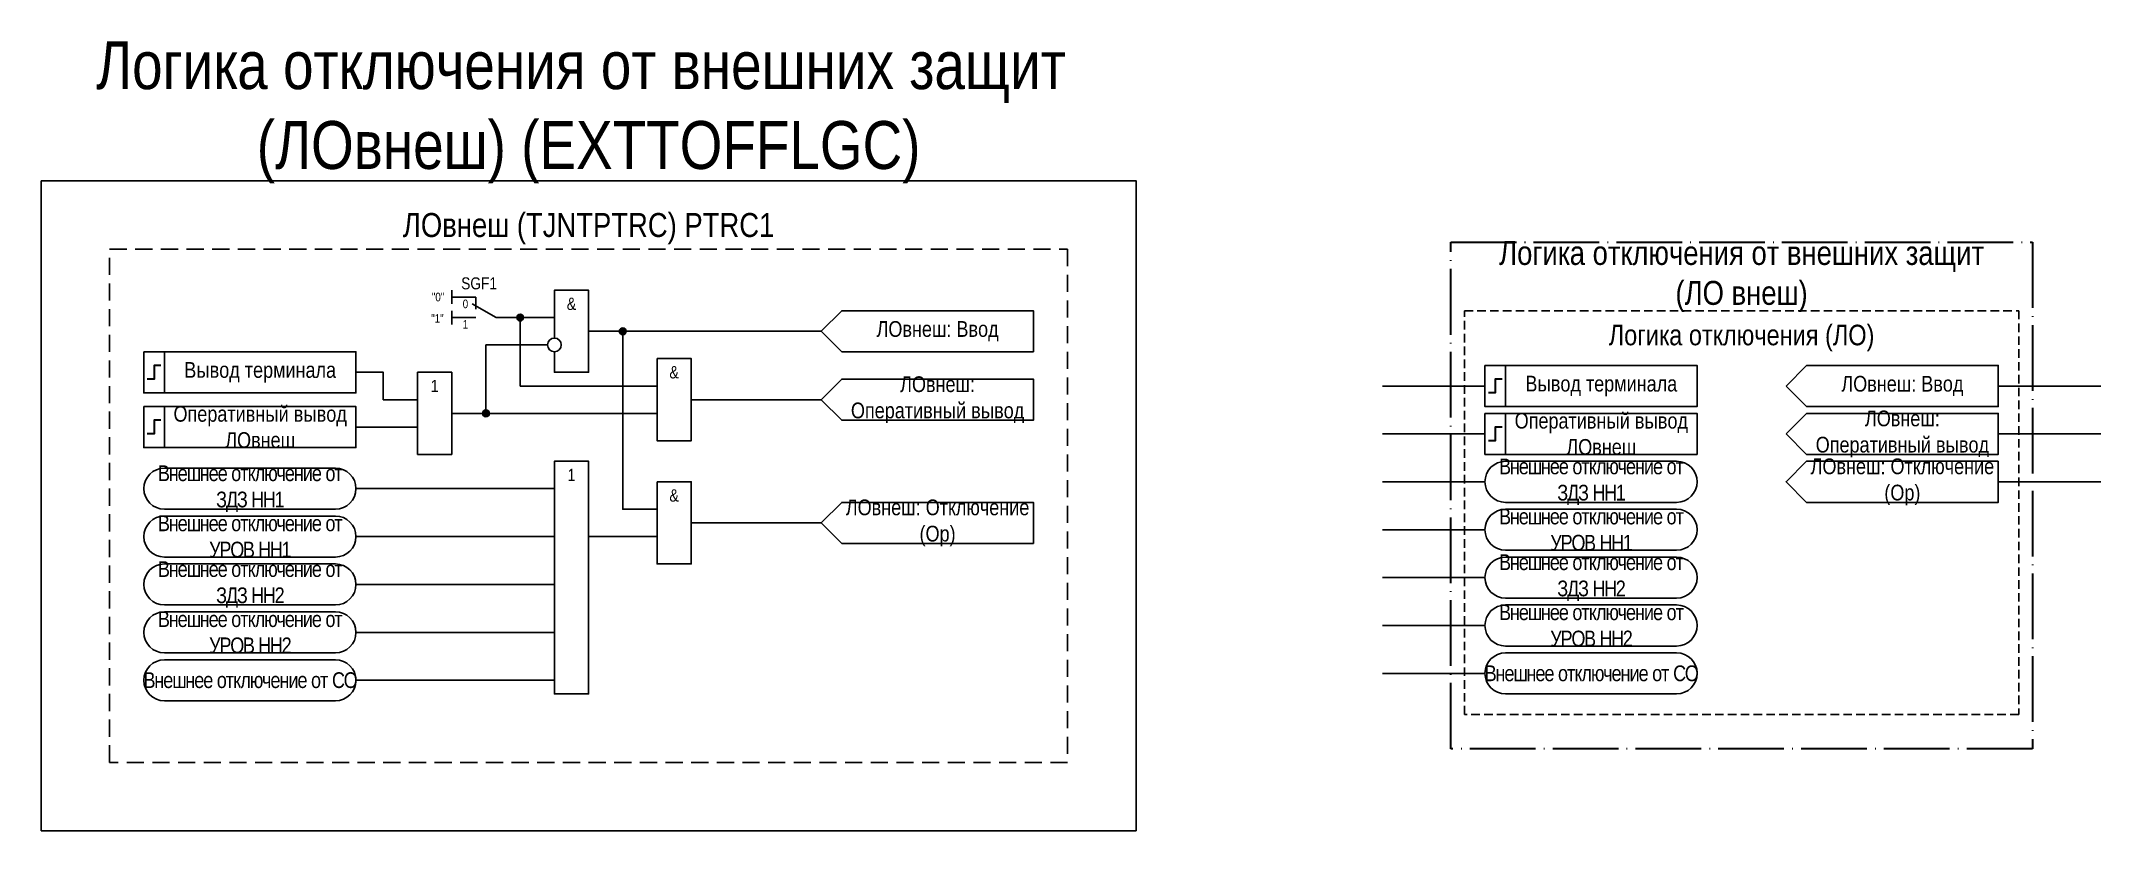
# Model space of a CAD drawing. Header units: millimetres. Extents: x -2568 to 301, y -166 to 1021.
# Drawn here: x -884 to -583, y 0 to 115.4 of the extents above; entities that cross this region are included whole.
import ezdxf
from ezdxf.enums import TextEntityAlignment as Align

# ---------------------------------------------------------------- set-up
doc = ezdxf.new("R2010")
doc.units = ezdxf.units.MM
doc.linetypes.add('ACAD_ISO04W100', pattern=[30, 24, -3, 0, -3])
doc.linetypes.add('штриховая2', pattern=[0.375, 0.25, -0.125])
doc.layers.add('TEXT', color=7, linetype='Continuous', lineweight=25)
doc.layers.add('Основная', color=7, linetype='Continuous')
doc.styles.add('2.5_Gost_RD', font='ARIALN.TTF', dxfattribs={"height": 2.5})
doc.styles.add('3.5_Gost_RD', font='ARIALN.TTF', dxfattribs={"height": 3.5})
doc.styles.add('Вывод', font='ARIALN.TTF', dxfattribs={"height": 2.5})
doc.styles.add('Компонент', font='ARIALN.TTF', dxfattribs={"height": 3.5})

msp = doc.modelspace()

# ---------------------------------------------------------------- texts
at = {"color": 30, "ltscale": 100, "attachment_point": 5, "style": '3.5_Gost_RD'}
for s, insert, char_height, width in [('{\\C3;Логика отключения от внешних защит  (ЛОвнеш) (EXTTOFFLGC)}', (-804, 105), 7, 160), ('ЛОвнеш (TJNTPTRC) {\\C6;PTRC1}', (-804, 88), 3.5, 140), ('Логика отключения от внешних защит (ЛО внеш)', (-635.5, 81), 3.5, 76.6201), ('Логика отключения (ЛО)', (-635.5, 72), 3, 81)]:
    msp.add_mtext(s, dxfattribs=dict(at, insert=insert, char_height=char_height, width=width))
at = {"ltscale": 100, "insert": (-827, 75.5), "char_height": 1.25, "attachment_point": 1, "style": '3.5_Gost_RD'}
msp.add_mtext_dynamic_manual_height_columns('"1"', width=2, gutter_width=17.5, heights=[0], dxfattribs=at)
at = {"ltscale": 100, "attachment_point": 5, "style": '2.5_Gost_RD'}
for s, insert, char_height, width in [('&', (-806.5, 77), 1.8, 5), ('&', (-791.5, 67), 1.8, 5), ('1', (-826.5, 65), 1.8, 5), ('{\\T0.9;Внешнее отключение от ЗДЗ НН1}', (-657.5, 51), 2.3, 31), ('{\\T0.9;Внешнее отключение от ЗДЗ НН1}', (-853.5, 50), 2.3, 31), ('1', (-806.5, 52), 1.8, 5), ('&', (-791.5, 49), 1.8, 5), ('{\\T0.9;Внешнее отключение от УРОВ НН1}', (-853.5, 43), 2.3, 31), ('{\\T0.9;Внешнее отключение от УРОВ НН1}', (-657.5, 44), 2.3, 31), ('{\\T0.9;Внешнее отключение от ЗДЗ НН2}', (-853.5, 36), 2.3, 31), ('{\\T0.9;Внешнее отключение от ЗДЗ НН2}', (-657.5, 37), 2.3, 31), ('{\\T0.9;Внешнее отключение от УРОВ НН2}', (-853.5, 29), 2.3, 31), ('{\\T0.9;Внешнее отключение от УРОВ НН2}', (-657.5, 30), 2.3, 31), ('{\\T0.9;Внешнее отключение от СО}', (-657.5, 23), 2.3, 31), ('{\\T0.9;Внешнее отключение от СО}', (-853.5, 22), 2.3, 31)]:
    msp.add_mtext(s, dxfattribs=dict(at, insert=insert, char_height=char_height, width=width))
at = {"color": 0, "ltscale": 100, "insert": (-656, 65), "char_height": 2.3, "width": 28, "attachment_point": 5, "style": '2.5_Gost_RD'}
msp.add_mtext('{\\C256;Вывод терминала}', dxfattribs=at)
at = {"layer": 'TEXT', "ltscale": 100, "char_height": 2.3, "width": 28, "attachment_point": 5, "style": '2.5_Gost_RD'}
for s, insert in [('ЛОвнеш: Ввод', (-753, 73)), ('ЛОвнеш: Оперативный вывод', (-753, 63)), ('ЛОвнеш: Ввод', (-612, 65)), ('ЛОвнеш: Оперативный вывод', (-612, 58)), ('ЛОвнеш: Отключение (Op)', (-612, 51)), ('ЛОвнеш: Отключение (Op)', (-753, 45))]:
    msp.add_mtext(s, dxfattribs=dict(at, insert=insert))
at = {"layer": 'TEXT', "color": 0, "ltscale": 100, "char_height": 2.3, "width": 28, "attachment_point": 5, "style": '2.5_Gost_RD'}
for s, insert in [('{\\C256;Вывод терминала}', (-852, 67)), ('{\\C256;Оперативный вывод ЛОвнеш}', (-852, 59)), ('{\\C256;Оперативный вывод ЛОвнеш}', (-656, 58))]:
    msp.add_mtext(s, dxfattribs=dict(at, insert=insert))

# ---------------------------------------------------------------- blocks, each defined once
blk = doc.blocks.new('*U958')
at = {"layer": 'Основная', "color": 0}
blk.add_line((0, 0), (7, 4), dxfattribs=at)
at = {"layer": 'Основная', "ltscale": 0.35}
blk.add_line((6, 6), (6, 2.5), dxfattribs=at)
blk = doc.blocks.new('*U985')
at = {"layer": 'Основная', "color": 0}
for p, q in [((-3, 6), (-9, 6)), ((-3, 0), (-9, 0)), ((9, 0), (3, 0))]:
    blk.add_line(p, q, dxfattribs=at)
at = {"layer": 'Основная', "ltscale": 0.25, "xscale": -1}
blk.add_blockref('*U958', (3, 0), dxfattribs=at)
at = {"layer": 'Основная'}
for tag, height, style, p in [('В1', 2.5, 'Вывод', (-14, 6)), ('ОУ', 3.5, 'Компонент', (-2, 10)), ('В2', 2.5, 'Вывод', (-6, 4)), ('В3', 2.5, 'Вывод', (-6, -2))]:
    blk.add_attdef(tag, text='', height=height, dxfattribs=dict(at, style=style)).set_placement(p, align=Align.MIDDLE_CENTER)
blk = doc.blocks.new('Точка')
at = {"ltscale": 100}
h = blk.add_hatch(color=256, dxfattribs=at)
h.dxf.hatch_style = 1
edge = h.paths.add_edge_path()
edge.add_arc((0, 0), 0.5, 0, 360)
blk.add_circle((0, 0), 0.5, dxfattribs=at)

# ---------------------------------------------------------------- linework, layer by layer
at = {"ltscale": 100}
for p, q in [((-824, 79), (-824, 77)), ((-824, 78), (-823, 78)), ((-824, 76), (-824, 74)), ((-824, 75), (-823, 75)), ((-673, 65), (-688, 65)), ((-688, 65), (-678, 65)), ((-598, 65), (-583, 65)), ((-673, 58), (-688, 58)), ((-598, 58), (-583, 58)), ((-673, 51), (-688, 51)), ((-688, 51), (-678, 51)), ((-598, 51), (-583, 51)), ((-767, 48), (-770, 45)), ((-804, 43), (-794, 43)), ((-770, 45), (-767, 42)), ((-673, 44), (-688, 44)), ((-673, 37), (-688, 37)), ((-688, 37), (-678, 37)), ((-673, 30), (-688, 30)), ((-673, 23), (-688, 23)), ((-688, 23), (-678, 23))]:
    msp.add_line(p, q, dxfattribs=at)
at = {"color": 3, "ltscale": 100}
msp.add_lwpolyline([(-884, 95), (-724, 95), (-724, 0), (-884, 0)], close=True, dxfattribs=at)
at = {"linetype": 'штриховая2', "ltscale": 10}
msp.add_lwpolyline([(-874, 85), (-734, 85), (-734, 10), (-874, 10)], close=True, dxfattribs=at)
at = {"color": 251, "linetype": 'ACAD_ISO04W100', "lineweight": 30, "ltscale": 0.4, "true_color": 0x58595b}
msp.add_lwpolyline([(-678, 86), (-593, 86), (-593, 12), (-678, 12)], close=True, dxfattribs=at)
at = {"ltscale": 100}
for points in [[(-809, 72), (-809, 79), (-804, 79), (-804, 67), (-809, 67), (-809, 70)], [(-770, 73), (-767, 76), (-739, 76), (-739, 70), (-767, 70), (-770, 73)], [(-817, 75), (-809, 75)], [(-817, 75), (-814, 75), (-814, 65), (-794, 65)], [(-804, 73), (-770, 73)], [(-804, 73), (-799, 73), (-799, 47), (-794, 47)], [(-824, 61), (-819, 61), (-819, 71), (-810, 71)], [(-838, 67), (-834, 67), (-834, 63), (-829, 63)], [(-629, 65), (-626, 68), (-598, 68), (-598, 62), (-626, 62), (-629, 65)], [(-770, 63), (-767, 66), (-739, 66), (-739, 60), (-767, 60), (-770, 63)], [(-824, 61), (-794, 61)], [(-789, 63), (-770, 63)], [(-629, 58), (-626, 61), (-598, 61), (-598, 55), (-626, 55), (-629, 58)], [(-838, 59), (-829, 59)], [(-809, 26), (-809, 54), (-804, 54), (-804, 20), (-809, 20), (-809, 26)], [(-838, 50), (-809, 50)], [(-770, 45), (-767, 48), (-739, 48), (-739, 42), (-767, 42), (-770, 45)], [(-838, 43), (-809, 43)], [(-789, 45), (-770, 45)], [(-838, 36), (-809, 36)], [(-838, 29), (-809, 29)], [(-838, 22), (-809, 22)]]:
    msp.add_lwpolyline(points, dxfattribs=at)
at = {"linetype": 'штриховая2', "ltscale": 5}
msp.add_lwpolyline([(-676, 76), (-595, 76), (-595, 17), (-676, 17)], close=True, dxfattribs=at)
at = {"ltscale": 100}
for points in [[(-869, 70), (-838, 70), (-838, 64), (-869, 64)], [(-869, 70), (-866, 70), (-866, 64), (-869, 64)], [(-829, 67), (-824, 67), (-824, 55), (-829, 55)], [(-794, 69), (-789, 69), (-789, 57), (-794, 57)], [(-673, 68), (-670, 68), (-670, 62), (-673, 62)], [(-673, 68), (-642, 68), (-642, 62), (-673, 62)], [(-869, 62), (-866, 62), (-866, 56), (-869, 56)], [(-869, 62), (-838, 62), (-838, 56), (-869, 56)], [(-673, 61), (-670, 61), (-670, 55), (-673, 55)], [(-673, 61), (-642, 61), (-642, 55), (-673, 55)], [(-794, 51), (-789, 51), (-789, 39), (-794, 39)]]:
    msp.add_lwpolyline(points, close=True, dxfattribs=at)
at = {"lineweight": 30, "ltscale": 100}
for points in [[(-866.5, 68), (-867.5, 68), (-867.5, 66), (-868.5, 66)], [(-670.5, 66), (-671.5, 66), (-671.5, 64), (-672.5, 64)], [(-866.5, 60), (-867.5, 60), (-867.5, 58), (-868.5, 58)], [(-670.5, 59), (-671.5, 59), (-671.5, 57), (-672.5, 57)]]:
    msp.add_lwpolyline(points, dxfattribs=at)
at = {"ltscale": 100}
for points in [[(-866, 47), (-841, 47, 1), (-841, 53), (-866, 53, 1)], [(-670, 48), (-645, 48, 1), (-645, 54), (-670, 54, 1)], [(-866, 40), (-841, 40, 1), (-841, 46), (-866, 46, 1)], [(-670, 41), (-645, 41, 1), (-645, 47), (-670, 47, 1)], [(-670, 34), (-645, 34, 1), (-645, 40), (-670, 40, 1)], [(-866, 33), (-841, 33, 1), (-841, 39), (-866, 39, 1)], [(-866, 26), (-841, 26, 1), (-841, 32), (-866, 32, 1)], [(-670, 27), (-645, 27, 1), (-645, 33), (-670, 33, 1)], [(-866, 19), (-841, 19, 1), (-841, 25), (-866, 25, 1)], [(-670, 20), (-645, 20, 1), (-645, 26), (-670, 26, 1)]]:
    msp.add_lwpolyline(points, format="xyb", close=True, dxfattribs=at)
msp.add_circle((-809, 71), 1)
at = {"layer": 'Основная', "ltscale": 100}
msp.add_lwpolyline([(-598, 54), (-598, 48), (-626, 48), (-629, 51), (-626, 54)], close=True, dxfattribs=at)

# ---------------------------------------------------------------- block references
at = {"ltscale": 100}
for p in [(-814, 75), (-799, 73), (-819, 61)]:
    msp.add_blockref('Точка', p, dxfattribs=at)
at = {"layer": 'Основная', "ltscale": 0.25, "xscale": 0.5, "yscale": 0.5, "zscale": 0.5}
msp.add_blockref('*U985', (-819, 75), dxfattribs=at).add_auto_attribs({'ОУ': 'SGF1', 'В1': '"0"', 'В2': '0', 'В3': '1'})

msp.set_redraw_order([(e.dxf.handle, doc.entitydb.next_handle()) for e in msp.query("TEXT MTEXT ATTDEF DIMENSION ARC_DIMENSION")])  # texts and dimensions are drawn at this point

doc.saveas('drawing.dxf')
